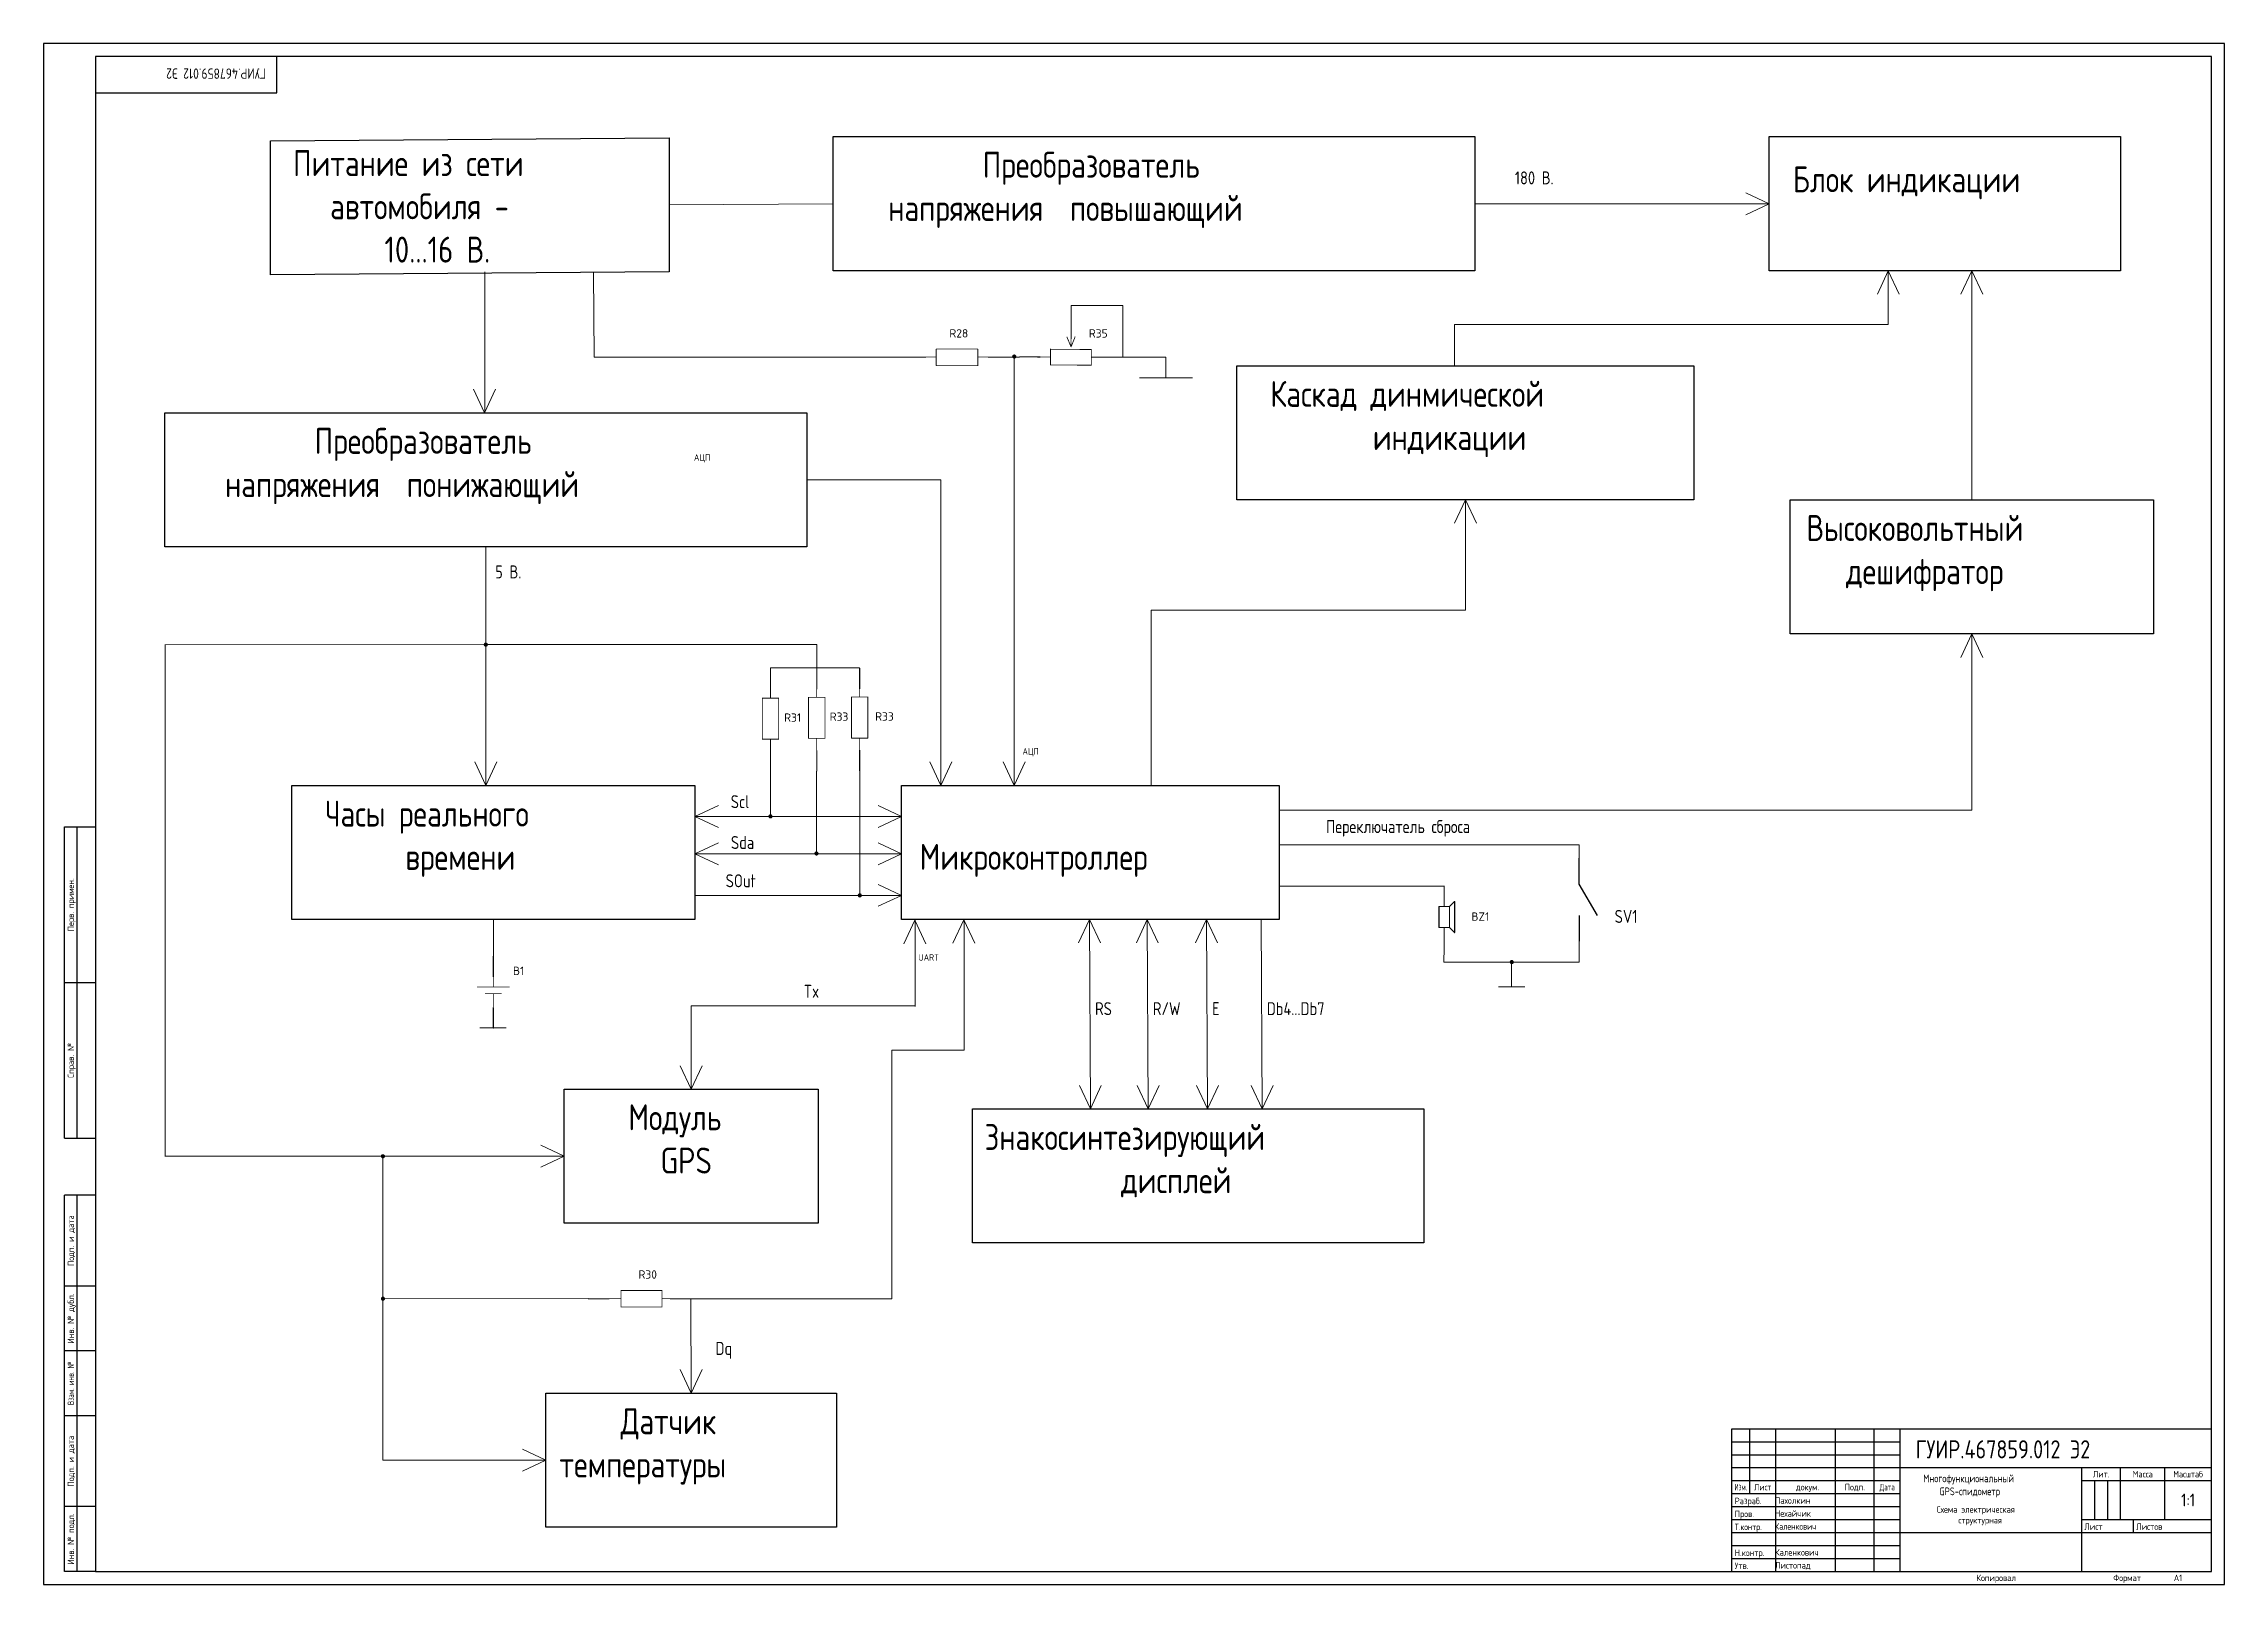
# Model space of a CAD drawing. Header units: millimetres. Extents: x 16690 to 18573, y 22819 to 23674.
# Drawn here: x 16690 to 17531, y 22819 to 23413 of the extents above; entities that cross this region are included whole.
import ezdxf
from ezdxf.enums import TextEntityAlignment as Align

# ---------------------------------------------------------------- set-up
doc = ezdxf.new("R2010")
doc.units = ezdxf.units.MM
doc.layers.get('0').update_dxf_attribs({"lineweight": 25})
for name, color, linetype, lineweight in [('0.25-STAMP', 7, 'Continuous', 25), ('0.25-TEXT', 7, 'Continuous', 15), ('0.3-STAMP', 7, 'Continuous', 30), ('SHEET1', 7, 'Continuous', 5), ('Рамка А1', 10, 'Continuous', 25), ('стрелки', 7, 'Continuous', 20)]:
    doc.layers.add(name, color=color, linetype=linetype, lineweight=lineweight)
doc.styles.get("Standard").update_dxf_attribs({"font": 'isocpeur.ttf'})
doc.styles.add('ГОСТ 2.304', font='cs_gost2304.shx')

msp = doc.modelspace()

# ---------------------------------------------------------------- texts
at = {"layer": '0.25-TEXT', "char_height": 10, "attachment_point": 1, "style": 'ГОСТ 2.304'}
for s, width, insert in [('\\pi0.43327;Питание из сети \\P\\pi14.719;автомобиля - \\P\\pi35.671;10...16 В.', 140.3903, (16786.07, 23372.42)), ('\\pi50.78;Преобразователь \\P\\pi14.351;напряжения  повышающий', 236.7973, (17001.68, 23371.79)), ('\\pi57.208;Блок индикации ', 236.7973, (17307.65, 23366.18)), ('\\pi39.827;Каскад динмической \\P\\pi79.351;индикации', 236.7973, (17123.54, 23283.46)), ('\\pi50.78;Преобразователь \\P\\pi16.256;напряжения  понижающий', 236.7973, (16744.03, 23265.32)), ('\\pi53.875;Высоковольтный \\P\\pi69.113;дешифратор', 236.7973, (17316.27, 23231.76)), ('\\pi5.8272;Часы реального\\P\\pi36.78;времени', 135.4638, (16793.03, 23121.63)), ('\\PМикроконтроллер', 135.4638, (17028.15, 23121.63)), ('\\pi17.801;Модуль \\P\\pi30.182;GPS', 87.0309, (16898.01, 23004.55)), ('\\pi35.78;Знакосинтезирующий \\P\\pi88.399;дисплей', 236.7973, (17017.43, 22996.96)), ('\\pi38.684;Датчик \\P\\pi15.113;температуры', 135.4638, (16874.11, 22887.38))]:
    msp.add_mtext_dynamic_manual_height_columns(s, width=width, gutter_width=12.5, heights=[0], dxfattribs=dict(at, insert=insert))
at = {"layer": 'SHEET1'}
for s, p in [('R28', (17039.59, 23300.19)), ('R31', (16975.88, 23152.05)), ('R33', (16993.45, 23152.41)), ('R33', (17010.97, 23152.48)), ('R30', (16919.7, 22937.35))]:
    msp.add_text(s, height=3.219, dxfattribs=at).set_placement(p)
msp.add_text('R35', height=3.219, rotation=359.79816, dxfattribs=at).set_placement((17093.38, 23300.17))
at = {"layer": 'стрелки', "insert": (16776.07, 23399.92), "char_height": 4, "attachment_point": 1, "rotation": 180, "style": 'ГОСТ 2.304'}
msp.add_mtext_dynamic_manual_height_columns('ГУИР.467859.012 Э2', width=111.2962, gutter_width=12.5, heights=[0], dxfattribs=at)
at = {"layer": 'стрелки', "attachment_point": 1, "style": 'ГОСТ 2.304'}
for s, width, insert, char_height in [('180 В.', 26.9169, (17257.66, 23364.23), 5), ('АЦП', 13.7761, (16941.09, 23255.22), 2.5), ('5 В.', 22.2978, (16864.47, 23212.32), 5), ('АЦП', 13.7761, (17067.8, 23141.9), 2.5), ('Scl', 22.2978, (16955.28, 23123.74), 5), ('Переключатель сброса', 92.939, (17184.85, 23114.14), 5), ('Sda', 22.2978, (16955.36, 23107.99), 5), ('SOut', 22.2978, (16953.34, 23093.24), 5), ('SV1', 22.2978, (17296.17, 23079.5), 5), ('UART', 13.7761, (17027.71, 23062.43), 2.5), ('Tx', 22.2978, (16983.47, 23050.62), 5), ('RS', 22.2978, (17095.78, 23043.94), 5), ('R/W', 22.2978, (17118.06, 23043.94), 5), ('E', 22.2978, (17140.91, 23043.94), 5), ('Db4...Db7', 22.2978, (17162, 23043.94), 5), ('Dq', 22.2978, (16949.39, 22912.97), 5), ('ГУИР.467859.012 Э2', 111.2962, (17412.23, 22875.05), 7), ('\\pi5.9568;Многофункциональный \\P\\pi12.171;GPS-спидометр', 62.6278, (17409.21, 22861.85), 3), ('\\pi9.7274;Схема электрическая \\P\\pi18.12;структурная', 60.8833, (17410.6, 22849.64), 2.5)]:
    msp.add_mtext_dynamic_manual_height_columns(s, width=width, gutter_width=12.5, heights=[0], dxfattribs=dict(at, insert=insert, char_height=char_height))

# ---------------------------------------------------------------- blocks, each defined once
blk = doc.blocks.new('Рамка А1-горизонтально')
at = {"layer": '0.25-STAMP'}
for p, q in [((651, 55), (716, 55)), ((651, 50), (716, 50)), ((651, 45), (716, 45)), ((791, 25), (791, 40)), ((796, 25), (796, 40)), ((651, 30), (716, 30)), ((651, 25), (716, 25)), ((651, 20), (716, 20)), ((651, 15), (716, 15)), ((651, 10), (716, 10))]:
    blk.add_line(p, q, dxfattribs=at)
blk.add_lwpolyline([(0, 0), (841, 0), (841, 594), (0, 594), (0, 0)], dxfattribs=at)
at = {"layer": '0.3-STAMP'}
for p, q in [((20, 589), (20, 575)), ((90, 589), (20, 589)), ((90, 575), (90, 589)), ((20, 575), (90, 575)), ((8, 172), (8, 292)), ((8, 292), (20, 292)), ((13, 172), (13, 292)), ((20, 292), (20, 172)), ((8, 232), (20, 232)), ((8, 172), (20, 172)), ((8, 5), (8, 150)), ((20, 150), (8, 150)), ((13, 5), (13, 150)), ((20, 150), (20, 5)), ((20, 115), (8, 115)), ((20, 90), (8, 90)), ((20, 65), (8, 65)), ((651, 60), (836, 60)), ((651, 5), (651, 60)), ((658, 35), (658, 60)), ((668, 5), (668, 60)), ((691, 5), (691, 60)), ((706, 5), (706, 60)), ((716, 5), (716, 60)), ((836, 5), (836, 60)), ((716, 45), (836, 45)), ((786, 5), (786, 45)), ((801, 25), (801, 45)), ((818, 25), (818, 45)), ((651, 40), (716, 40)), ((651, 35), (716, 35)), ((786, 40), (836, 40)), ((20, 30), (8, 30)), ((716, 20), (836, 20)), ((786, 25), (836, 25)), ((806, 20), (806, 25)), ((20, 5), (8, 5)), ((651, 5), (836, 5))]:
    blk.add_line(p, q, dxfattribs=at)
blk.add_lwpolyline([(20, 5), (836, 5), (836, 589), (20, 589), (20, 5)], dxfattribs=at)
at = {"layer": '0.25-TEXT', "style": 'ГОСТ 2.304'}
for s, p in [('Перв. примен.', (10.5, 262)), ('Справ. №', (10.5, 202)), ('Подп. и дата', (10.5, 132.5)), ('Инв. № дубл.', (10.5, 102.5)), ('Подп. и дата', (10.5, 47.5)), ('Инв. № подл.', (10.5, 17.5))]:
    blk.add_text(s, height=2.5, rotation=90, dxfattribs=at).set_placement(p, align=Align.MIDDLE_CENTER)
at = {"layer": '0.25-TEXT', "style": 'ГОСТ 2.304', "width": 0.8}
blk.add_text('Взам. инв. №', height=2.5, rotation=90, dxfattribs=at).set_placement((10.5, 77.5), align=Align.MIDDLE_CENTER)
at = {"layer": '0.25-TEXT', "style": 'ГОСТ 2.304'}
for s, height, p in [('Лит.', 2.5, (793.5, 42.5)), ('Масса', 2.5, (809.5, 42.5)), (' докум.', 2.5, (679.5, 37.5)), ('Подп.', 2.5, (698.5, 37.5)), ('1:1', 5, (827, 32.5))]:
    blk.add_text(s, height=height, dxfattribs=at).set_placement(p, align=Align.MIDDLE_CENTER)
for s, width, p in [('Масштаб', 0.91954, (827, 42.5)), ('Изм.', 0.75, (654.5, 37.5)), ('Лист', 0.9, (663, 37.5)), ('Дата', 0.8, (711, 37.5))]:
    blk.add_text(s, height=2.5, dxfattribs=dict(at, width=width)).set_placement(p, align=Align.MIDDLE_CENTER)
for s, p in [('Разраб.', (652.16, 30.92)), ('Пров.', (652.16, 25.92)), (' Пахолкин', (666.24, 31.09)), (' Нехайчик', (666.24, 26.09)), ('Лист', (787, 21)), ('Листов', (807, 21)), ('Утв.', (652.16, 5.92)), (' Листопад', (666.24, 6.09)), ('A1', (821.5, 1.25))]:
    blk.add_text(s, height=2.5, dxfattribs=at).set_placement(p)
for s, width, p in [('Т.контр.', 0.9, (652.16, 20.92)), (' Каленкович', 0.9, (666.24, 21.09)), ('Н.контр.', 0.95, (652.16, 10.92)), (' Каленкович', 0.95, (666.24, 11.09))]:
    blk.add_text(s, height=2.5, dxfattribs=dict(at, width=width)).set_placement(p)
for s, p in [('Копировал', (753, 1.25)), ('Формат', (803.5, 1.25))]:
    blk.add_text(s, height=2.5, dxfattribs=at).set_placement(p, align=Align.CENTER)
blk = doc.blocks.new('UNIT_DISC')
at = {"linetype": 'Continuous', "const_width": 0.5}
blk.add_lwpolyline([(0.25, 0, 1), (-0.25, 0, 1)], format="xyb", close=True, dxfattribs=at)
blk = doc.blocks.new('B1')
at = {"layer": 'SHEET1', "linetype": 'Continuous'}
for points, const_width in [([(45, 180), (45, 185)], 0.254), ([(41, 177.5), (49, 177.5)], 0.2), ([(43, 175.9), (47, 175.9)], 0.2), ([(45, 180), (45, 177.5)], 0.2), ([(45, 175.94), (45, 172.5)], 0.2), ([(45, 172.5), (45, 167.5)], 0.254)]:
    blk.add_lwpolyline(points, dxfattribs=dict(at, const_width=const_width))
at = {"layer": 'SHEET1'}
for p, xscale, yscale, zscale in [((45, 185), 0.254, 0.254, 0.254), ((45, 180), 0.254, 0.254, 0.254), ((45, 180), 0.2, 0.2, 0.2), ((45, 177.5), 0.2, 0.2, 0.2), ((45, 172.5), 0.254, 0.254, 0.254), ((45, 175), 0.2, 0.2, 0.2), ((45, 172.5), 0.2, 0.2, 0.2), ((45, 167.5), 0.254, 0.254, 0.254)]:
    blk.add_blockref('UNIT_DISC', p, dxfattribs=dict(at, xscale=xscale, yscale=yscale, zscale=zscale))
blk.add_text('B1', height=2.032, dxfattribs=at).set_placement((49.78, 180.44))
blk = doc.blocks.new('A$C0D1438CF')
at = {"layer": 'стрелки'}
for q in [(0, 9.06), (8.45, 9.06)]:
    blk.add_line((4.23, 0), q, dxfattribs=at)
blk = doc.blocks.new('BZ1')
at = {"layer": 'SHEET1', "linetype": 'Continuous', "const_width": 0.254}
for points in [[(132.5, 137.66), (132.5, 142.66)], [(133.77, 137.66), (135.04, 138.93)], [(135.04, 131.31), (135.04, 138.93)], [(131.23, 137.66), (133.77, 137.66)], [(131.23, 132.58), (131.23, 137.66)], [(133.77, 132.58), (133.77, 137.66)], [(131.23, 132.58), (133.77, 132.58)], [(132.5, 132.58), (132.5, 127.58)], [(135.04, 131.31), (133.77, 132.58)]]:
    blk.add_lwpolyline(points, dxfattribs=at)
at = {"layer": 'SHEET1', "xscale": 0.254, "yscale": 0.254, "zscale": 0.254}
for p in [(132.5, 142.66), (135.04, 138.93), (135.04, 138.93), (131.23, 137.66), (131.23, 137.66), (132.5, 137.66), (133.77, 137.66), (133.77, 137.66), (133.77, 137.66), (131.23, 132.58), (131.23, 132.58), (132.5, 132.58), (132.5, 127.58), (133.77, 132.58), (133.77, 132.58), (133.77, 132.58), (135.04, 131.31), (135.04, 131.31)]:
    blk.add_blockref('UNIT_DISC', p, dxfattribs=at)
at = {"layer": 'SHEET1'}
blk.add_text('BZ1', height=2.032, dxfattribs=at).set_placement((139.11, 134.21))

# ---------------------------------------------------------------- linework, layer by layer
for p, q in [((17282.5, 23089.4), (17282.5, 23099.4)), ((17289.5, 23077.4), (17282.5, 23089.4)), ((17282.5, 23077.4), (17282.5, 23067.4))]:
    msp.add_line(p, q)
for points in [[(16777.85, 23376.05), (16931.54, 23377.17), (16931.54, 23325.48), (16777.85, 23324.35)], [(16994.73, 23377.63), (17242.23, 23377.63), (17242.23, 23325.94), (16994.73, 23325.94)], [(17355.72, 23377.63), (17491.25, 23377.63), (17491.25, 23325.94), (17355.72, 23325.94)], [(17150.48, 23289.31), (17326.72, 23289.31), (17326.72, 23237.61), (17150.48, 23237.61)], [(16737.08, 23271.17), (16984.58, 23271.17), (16984.58, 23219.47), (16737.08, 23219.47)], [(17363.82, 23237.61), (17503.98, 23237.61), (17503.98, 23185.92), (17363.82, 23185.92)], [(16786.08, 23127.48), (16941.45, 23127.48), (16941.45, 23075.78), (16786.08, 23075.78)], [(17021.2, 23127.48), (17166.75, 23127.48), (17166.75, 23075.78), (17021.2, 23075.78)], [(16891.06, 23010.4), (16988.94, 23010.4), (16988.94, 22958.7), (16891.06, 22958.7)], [(17048.54, 23002.81), (17222.6, 23002.81), (17222.6, 22951.11), (17048.54, 22951.11)], [(16883.99, 22893.23), (16996.01, 22893.23), (16996.01, 22841.54), (16883.99, 22841.54)]]:
    msp.add_lwpolyline(points, close=True)
at = {"layer": '0.25-TEXT', "linetype": 'Continuous', "lineweight": 9, "const_width": 0.317}
msp.add_lwpolyline([(16972.19, 23161.17), (16967.44, 23161.17)], dxfattribs=at)
at = {"layer": 'SHEET1', "linetype": 'Continuous'}
for points, const_width in [([(17086.56, 23304.52), (17086.58, 23312.44)], 0.402), ([(17086.56, 23304.52), (17086.53, 23296.6)], 0.317), ([(17094.44, 23295.58), (17078.6, 23295.64)], 0.317), ([(17078.62, 23295.83), (17078.63, 23289.5)], 0.317), ([(17084.89, 23300.49), (17086.53, 23296.6)], 0.317), ([(17086.53, 23296.6), (17088.14, 23300.55)], 0.317), ([(17094.35, 23295.78), (17094.36, 23289.44)], 0.317), ([(17034.5, 23289.34), (17042.55, 23289.34)], 0.317), ([(17062.54, 23292.66), (17062.66, 23292.66)], 0.402), ([(17078.62, 23289.59), (17094.45, 23289.54)], 0.317), ([(17098.39, 23292.6), (17106.31, 23292.57)], 0.402), ([(16908.31, 22929.62), (16900.39, 22929.62)], 0.402), ([(16912.97, 22929.62), (16908.39, 22929.62)], 0.317), ([(16912.97, 22932.79), (16912.97, 22926.45)], 0.317), ([(16928.81, 22932.79), (16912.97, 22932.79)], 0.317), ([(16912.97, 22926.45), (16920.89, 22926.45)], 0.317), ([(16920.89, 22926.45), (16928.81, 22926.45)], 0.317), ([(16928.81, 22928.03), (16928.81, 22932.79)], 0.317), ([(16928.81, 22929.62), (16931.98, 22929.62)], 0.317), ([(16928.81, 22926.45), (16928.81, 22928.03)], 0.317), ([(16931.98, 22929.62), (16939.9, 22929.62)], 0.402)]:
    msp.add_lwpolyline(points, dxfattribs=dict(at, const_width=const_width))
at = {"layer": 'SHEET1', "linetype": 'Continuous', "lineweight": -3}
for points, const_width in [([(17034.5, 23295.75), (17034.5, 23289.34)], 0.317), ([(17050.59, 23295.75), (17034.5, 23295.75)], 0.317), ([(17050.55, 23289.16), (17050.55, 23295.73)], 0.317), ([(17030.48, 23292.66), (17022.56, 23292.66)], 0.402), ([(17034.5, 23292.66), (17030.48, 23292.66)], 0.317), ([(17042.55, 23289.34), (17050.59, 23289.34)], 0.317), ([(17050.59, 23292.66), (17054.62, 23292.66)], 0.317), ([(17054.62, 23292.66), (17062.54, 23292.66)], 0.402), ([(17066.62, 23292.66), (17062.54, 23292.66)], 0.402), ([(17074.63, 23292.68), (17066.71, 23292.71)], 0.402), ([(17078.59, 23292.67), (17074.63, 23292.68)], 0.317), ([(17094.43, 23292.61), (17098.39, 23292.6)], 0.317)]:
    msp.add_lwpolyline(points, dxfattribs=dict(at, const_width=const_width))
at = {"layer": 'SHEET1', "linetype": 'Continuous', "lineweight": 18}
for points, const_width in [([(16970.61, 23164.33), (16970.61, 23172.25)], 0.402), ([(16988.45, 23164.63), (16988.45, 23172.55)], 0.402), ([(17005.01, 23164.76), (17005.01, 23172.68)], 0.402), ([(16967.44, 23161.17), (16967.44, 23145.33)], 0.317), ([(16970.61, 23161.17), (16970.61, 23164.33)], 0.317), ([(16973.78, 23161.17), (16972.19, 23161.17)], 0.317), ([(16973.78, 23153.25), (16973.78, 23161.17)], 0.317), ([(16990.03, 23161.47), (16985.28, 23161.47)], 0.317), ([(16985.28, 23161.47), (16985.28, 23145.63)], 0.317), ([(16988.45, 23161.47), (16988.45, 23164.63)], 0.317), ([(16991.62, 23161.47), (16990.03, 23161.47)], 0.317), ([(16991.62, 23153.55), (16991.62, 23161.47)], 0.317), ([(17001.85, 23161.59), (17001.85, 23145.75)], 0.317), ([(17005.01, 23161.59), (17005.01, 23164.76)], 0.317), ([(17008.18, 23161.59), (17006.6, 23161.59)], 0.317), ([(17008.18, 23153.67), (17008.18, 23161.59)], 0.317), ([(16973.78, 23145.33), (16973.78, 23153.25)], 0.317), ([(16991.62, 23145.63), (16991.62, 23153.55)], 0.317), ([(17008.18, 23145.75), (17008.18, 23153.67)], 0.317), ([(16967.44, 23145.33), (16973.78, 23145.33)], 0.317), ([(16970.61, 23145.33), (16970.61, 23140.75)], 0.317), ([(16985.28, 23145.63), (16991.62, 23145.63)], 0.317), ([(16988.45, 23145.63), (16988.45, 23141.05)], 0.317), ([(17001.85, 23145.75), (17008.18, 23145.75)], 0.317), ([(17005.01, 23145.75), (17005.01, 23141.17)], 0.317), ([(16970.61, 23140.67), (16970.61, 23132.75)], 0.402), ([(16988.45, 23140.97), (16988.45, 23133.05)], 0.402), ([(17005.01, 23141.09), (17005.01, 23133.17)], 0.402)]:
    msp.add_lwpolyline(points, dxfattribs=dict(at, const_width=const_width))
at = {"layer": 'SHEET1', "linetype": 'Continuous', "lineweight": 9, "const_width": 0.317}
msp.add_lwpolyline([(17006.6, 23161.59), (17001.85, 23161.59)], dxfattribs=at)
at = {"layer": 'стрелки'}
for p, q in [((17355.81, 23351.77), (17346.75, 23356)), ((16931.54, 23351.33), (16994.73, 23351.79)), ((17242.23, 23351.79), (17355.72, 23351.79)), ((17355.81, 23351.77), (17346.75, 23347.54)), ((16860.43, 23325.48), (16860.43, 23271.17)), ((16902.65, 23292.66), (16902.42, 23325.26)), ((17401.69, 23325.94), (17397.47, 23316.87)), ((17401.69, 23305.16), (17401.69, 23325.94)), ((17401.69, 23325.94), (17405.92, 23316.87)), ((17433.9, 23325.94), (17429.67, 23316.87)), ((17433.9, 23325.94), (17433.9, 23237.61)), ((17433.9, 23325.94), (17438.12, 23316.87)), ((17086.58, 23312.54), (17106.48, 23312.54)), ((17106.48, 23312.54), (17106.48, 23292.57)), ((17234.46, 23289.31), (17234.46, 23305.16)), ((17234.46, 23305.16), (17401.69, 23305.16)), ((17022.56, 23292.56), (16902.65, 23292.66)), ((17064.58, 23292.66), (17064.58, 23127.48)), ((17106.48, 23292.57), (17123.11, 23292.66)), ((17123.11, 23292.66), (17123.11, 23284.7)), ((17112.92, 23284.7), (17123.11, 23284.7)), ((17123.11, 23284.7), (17133.3, 23284.7)), ((16984.58, 23245.32), (17036.33, 23245.32)), ((17036.33, 23245.32), (17036.33, 23127.48)), ((17238.6, 23237.61), (17234.37, 23228.55)), ((17238.6, 23195.1), (17238.6, 23237.61)), ((17238.6, 23237.61), (17242.83, 23228.55)), ((16860.83, 23219.47), (16860.83, 23127.48)), ((17238.6, 23195.1), (17117.47, 23195.1)), ((17117.47, 23195.1), (17117.47, 23127.48)), ((16860.83, 23181.78), (16737.08, 23181.77)), ((16737.13, 23181.77), (16737.13, 22984.55)), ((16988.44, 23181.78), (16860.83, 23181.78)), ((16988.44, 23172.63), (16988.44, 23181.78)), ((17433.9, 23185.92), (17429.67, 23176.85)), ((17433.9, 23185.92), (17433.9, 23117.94)), ((17433.9, 23185.92), (17438.12, 23176.85)), ((17004.98, 23172.79), (16970.58, 23172.79)), ((16970.58, 23172.79), (16970.58, 23172.1)), ((16970.61, 23132.65), (16970.61, 23115.51)), ((17005.01, 23133.27), (17005.01, 23085.13)), ((16941.45, 23115.51), (16950.51, 23119.73)), ((17021.15, 23115.51), (17012.09, 23119.73)), ((16941.45, 23115.51), (17021.15, 23115.51)), ((16941.45, 23115.51), (16950.51, 23111.28)), ((17021.15, 23115.51), (17012.09, 23111.28)), ((17433.9, 23117.94), (17166.75, 23117.94)), ((16941.46, 23101.17), (16950.52, 23105.39)), ((17021.2, 23101.17), (17012.14, 23105.39)), ((17166.75, 23104.56), (17282.5, 23104.56)), ((17282.5, 23104.56), (17282.5, 23099.4)), ((16941.46, 23101.17), (17021.2, 23101.17)), ((16941.46, 23101.17), (16950.52, 23096.94)), ((17021.2, 23101.17), (17012.14, 23096.94)), ((17021.2, 23085.13), (17012.14, 23089.35)), ((17230.54, 23088.72), (17166.75, 23088.72)), ((16941.43, 23085.13), (17021.2, 23085.13)), ((17021.2, 23085.13), (17012.14, 23080.9)), ((16863.76, 23075.78), (16863.76, 23061.73)), ((17026.29, 23075.55), (17022.06, 23066.49)), ((17026.29, 23075.55), (17030.51, 23066.49)), ((17026.41, 23042.27), (17026.41, 23075.55)), ((17045.18, 23075.74), (17040.95, 23066.68)), ((17045.18, 23075.74), (17049.4, 23066.68)), ((17045.3, 23042.46), (17045.3, 23075.74)), ((17093.65, 23075.86), (17089.43, 23066.8)), ((17093.61, 23075.78), (17093.98, 23002.81)), ((17093.65, 23075.86), (17097.88, 23066.8)), ((17115.93, 23075.86), (17111.71, 23066.8)), ((17115.9, 23075.78), (17116.26, 23002.81)), ((17115.93, 23075.86), (17120.16, 23066.8)), ((17138.78, 23075.86), (17134.56, 23066.8)), ((17138.74, 23075.78), (17139.11, 23002.81)), ((17138.78, 23075.86), (17143.01, 23066.8)), ((17159.84, 23075.78), (17160.2, 23002.81)), ((17230.44, 23064.93), (17230.34, 23059.43)), ((17282.5, 23059.43), (17282.5, 23067.4)), ((17230.34, 23059.43), (17282.5, 23059.43)), ((17256.42, 23059.43), (17256.42, 23049.85)), ((17251.33, 23049.85), (17261.51, 23049.85)), ((16940, 23010.4), (16940, 23042.5)), ((16940, 23042.5), (17026.41, 23042.5)), ((17045.3, 23025.4), (17045.3, 23042.46)), ((16863.73, 23034.02), (16858.54, 23034.02)), ((16858.54, 23034.02), (16868.73, 23034.02)), ((17017.43, 22929.62), (17017.43, 23025.4)), ((17017.43, 23025.4), (17045.3, 23025.4)), ((16737.08, 22984.55), (16891.06, 22984.55)), ((16821.14, 22929.62), (16821.14, 22984.55)), ((16821.14, 22984.55), (16821.14, 22929.62)), ((16891.06, 22984.55), (16882, 22988.78)), ((16891.06, 22984.55), (16882, 22980.33)), ((16900.39, 22929.72), (16821.14, 22929.62)), ((16821.14, 22929.62), (16821.14, 22867.38)), ((16939.9, 22929.52), (16940, 22893.23)), ((16940, 22929.62), (17017.43, 22929.62)), ((16940, 22893.23), (16935.77, 22902.3)), ((16940, 22893.23), (16944.22, 22902.3)), ((16821.14, 22867.38), (16883.99, 22867.38)), ((16883.99, 22867.38), (16874.92, 22871.61)), ((16883.99, 22867.38), (16874.92, 22863.16))]:
    msp.add_line(p, q, dxfattribs=at)
at = {"layer": 'стрелки', "lineweight": 18}
msp.add_line((16988.35, 23133.05), (16988.35, 23101.17), dxfattribs=at)

# ---------------------------------------------------------------- block references
at = {"xscale": 1.584000000000023, "yscale": 1.584000000000023, "zscale": 1.584000000000023}
for name, p in [('BZ1', (17020.56, 22862.74)), ('B1', (16792.45, 22768.6))]:
    msp.add_blockref(name, p, dxfattribs=at)
at = {"layer": 'SHEET1'}
for p, xscale, yscale, zscale, rotation in [((17086.58, 23312.44), 0.4023360000000057, 0.4023360000000057, 0.4023360000000057, 359.7981595455544), ((17086.56, 23304.52), 0.4023360000000057, 0.4023360000000057, 0.4023360000000057, 359.7981595455544), ((17086.56, 23304.52), 0.3168000000000045, 0.3168000000000045, 0.3168000000000045, 359.7981595455544), ((17086.53, 23296.6), 0.3168000000000045, 0.3168000000000045, 0.3168000000000045, 359.7981595455544), ((17086.53, 23296.6), 0.3168000000000045, 0.3168000000000045, 0.3168000000000045, 359.7981595455544), ((17086.53, 23296.6), 0.3168000000000045, 0.3168000000000045, 0.3168000000000045, 359.7981595455544), ((17022.56, 23292.66), 0.4023360000000057, 0.4023360000000057, 0.4023360000000057, 90), ((17030.48, 23292.66), 0.4023360000000057, 0.4023360000000057, 0.4023360000000057, 90), ((17030.48, 23292.66), 0.3168000000000045, 0.3168000000000045, 0.3168000000000045, 90), ((17034.5, 23292.66), 0.3168000000000045, 0.3168000000000045, 0.3168000000000045, 90), ((17050.59, 23292.66), 0.3168000000000045, 0.3168000000000045, 0.3168000000000045, 90), ((17054.62, 23292.66), 0.4023360000000057, 0.4023360000000057, 0.4023360000000057, 90), ((17054.62, 23292.66), 0.3168000000000045, 0.3168000000000045, 0.3168000000000045, 90), ((17062.54, 23292.66), 0.4023360000000057, 0.4023360000000057, 0.4023360000000057, 90), ((17062.54, 23292.66), 0.4023360000000057, 0.4023360000000057, 0.4023360000000057, 90), ((17062.54, 23292.66), 0.4023360000000057, 0.4023360000000057, 0.4023360000000057, 90), ((17062.66, 23292.66), 0.4023360000000057, 0.4023360000000057, 0.4023360000000057, 90), ((17066.62, 23292.66), 0.4023360000000057, 0.4023360000000057, 0.4023360000000057, 90), ((17066.71, 23292.71), 0.4023360000000057, 0.4023360000000057, 0.4023360000000057, 359.7981595455544), ((17098.39, 23292.6), 0.4023360000000057, 0.4023360000000057, 0.4023360000000057, 359.7981595455544), ((17098.39, 23292.6), 0.3168000000000045, 0.3168000000000045, 0.3168000000000045, 359.7981595455544), ((17106.31, 23292.57), 0.4023360000000057, 0.4023360000000057, 0.4023360000000057, 359.7981595455544), ((16900.39, 22929.62), 0.4023360000000057, 0.4023360000000057, 0.4023360000000057, 270), ((16908.31, 22929.62), 0.4023360000000057, 0.4023360000000057, 0.4023360000000057, 270), ((16908.39, 22929.62), 0.3168000000000045, 0.3168000000000045, 0.3168000000000045, 270), ((16912.97, 22932.79), 0.3168000000000045, 0.3168000000000045, 0.3168000000000045, 270), ((16912.97, 22932.79), 0.3168000000000045, 0.3168000000000045, 0.3168000000000045, 270), ((16912.97, 22929.62), 0.3168000000000045, 0.3168000000000045, 0.3168000000000045, 270), ((16912.97, 22926.45), 0.3168000000000045, 0.3168000000000045, 0.3168000000000045, 270), ((16912.97, 22926.45), 0.3168000000000045, 0.3168000000000045, 0.3168000000000045, 270), ((16920.89, 22926.45), 0.3168000000000045, 0.3168000000000045, 0.3168000000000045, 270), ((16920.89, 22926.45), 0.3168000000000045, 0.3168000000000045, 0.3168000000000045, 270), ((16928.81, 22932.79), 0.3168000000000045, 0.3168000000000045, 0.3168000000000045, 270), ((16928.81, 22932.79), 0.3168000000000045, 0.3168000000000045, 0.3168000000000045, 270), ((16928.81, 22929.62), 0.3168000000000045, 0.3168000000000045, 0.3168000000000045, 270), ((16928.81, 22928.03), 0.3168000000000045, 0.3168000000000045, 0.3168000000000045, 270), ((16928.81, 22928.03), 0.3168000000000045, 0.3168000000000045, 0.3168000000000045, 270), ((16928.81, 22926.45), 0.3168000000000045, 0.3168000000000045, 0.3168000000000045, 270), ((16928.81, 22926.45), 0.3168000000000045, 0.3168000000000045, 0.3168000000000045, 270), ((16931.98, 22929.62), 0.4023360000000057, 0.4023360000000057, 0.4023360000000057, 270), ((16931.98, 22929.62), 0.3168000000000045, 0.3168000000000045, 0.3168000000000045, 270), ((16939.9, 22929.62), 0.4023360000000057, 0.4023360000000057, 0.4023360000000057, 270)]:
    msp.add_blockref('UNIT_DISC', p, dxfattribs=dict(at, xscale=xscale, yscale=yscale, zscale=zscale, rotation=rotation))
at = {"layer": 'SHEET1', "lineweight": -3}
for p, xscale, yscale, zscale, rotation in [((17050.55, 23295.73), 0.3168000000000045, 0.3168000000000045, 0.3168000000000045, 90), ((17074.63, 23292.68), 0.4023360000000057, 0.4023360000000057, 0.4023360000000057, 359.7981595455544), ((17074.63, 23292.68), 0.3168000000000045, 0.3168000000000045, 0.3168000000000045, 359.7981595455544), ((17078.59, 23292.67), 0.3168000000000045, 0.3168000000000045, 0.3168000000000045, 359.7981595455544), ((17094.43, 23292.61), 0.3168000000000045, 0.3168000000000045, 0.3168000000000045, 359.7981595455544)]:
    msp.add_blockref('UNIT_DISC', p, dxfattribs=dict(at, xscale=xscale, yscale=yscale, zscale=zscale, rotation=rotation))
at = {"layer": 'SHEET1'}
for p, xscale, yscale, zscale in [((17064.62, 23292.85), 1.609344000000023, 1.609344000000023, 1.609344000000023), ((16860.83, 23181.78), 1.609344000000023, 1.609344000000023, 1.609344000000023), ((16970.61, 23172.25), 0.4023360000000057, 0.4023360000000057, 0.4023360000000057), ((16988.45, 23172.55), 0.4023360000000057, 0.4023360000000057, 0.4023360000000057), ((17005.01, 23172.68), 0.4023360000000057, 0.4023360000000057, 0.4023360000000057), ((16973.78, 23153.25), 0.3168000000000045, 0.3168000000000045, 0.3168000000000045), ((16973.78, 23153.25), 0.3168000000000045, 0.3168000000000045, 0.3168000000000045), ((16991.62, 23153.55), 0.3168000000000045, 0.3168000000000045, 0.3168000000000045), ((16991.62, 23153.55), 0.3168000000000045, 0.3168000000000045, 0.3168000000000045), ((16988.45, 23145.63), 0.3168000000000045, 0.3168000000000045, 0.3168000000000045), ((16991.62, 23145.63), 0.3168000000000045, 0.3168000000000045, 0.3168000000000045), ((16991.62, 23145.63), 0.3168000000000045, 0.3168000000000045, 0.3168000000000045), ((16970.61, 23132.75), 0.4023360000000057, 0.4023360000000057, 0.4023360000000057), ((17005.01, 23133.17), 0.4023360000000057, 0.4023360000000057, 0.4023360000000057), ((16970.6, 23115.57), 1.609344000000023, 1.609344000000023, 1.609344000000023), ((16988.35, 23101.27), 1.609344000000023, 1.609344000000023, 1.609344000000023), ((17005.07, 23085.1), 1.609344000000023, 1.609344000000023, 1.609344000000023), ((17256.5, 23059.39), 1.609344000000023, 1.609344000000023, 1.609344000000023), ((16821.15, 22984.54), 1.609344000000023, 1.609344000000023, 1.609344000000023), ((16821.16, 22929.62), 1.609344000000023, 1.609344000000023, 1.609344000000023)]:
    msp.add_blockref('UNIT_DISC', p, dxfattribs=dict(at, xscale=xscale, yscale=yscale, zscale=zscale))
at = {"layer": 'SHEET1', "lineweight": 18}
for p, xscale, yscale, zscale in [((16967.44, 23161.17), 0.3168000000000045, 0.3168000000000045, 0.3168000000000045), ((16967.44, 23161.17), 0.3168000000000045, 0.3168000000000045, 0.3168000000000045), ((16970.61, 23164.33), 0.4023360000000057, 0.4023360000000057, 0.4023360000000057), ((16970.61, 23164.33), 0.3168000000000045, 0.3168000000000045, 0.3168000000000045), ((16970.61, 23161.17), 0.3168000000000045, 0.3168000000000045, 0.3168000000000045), ((16972.19, 23161.17), 0.3168000000000045, 0.3168000000000045, 0.3168000000000045), ((16972.19, 23161.17), 0.3168000000000045, 0.3168000000000045, 0.3168000000000045), ((16973.78, 23161.17), 0.3168000000000045, 0.3168000000000045, 0.3168000000000045), ((16973.78, 23161.17), 0.3168000000000045, 0.3168000000000045, 0.3168000000000045), ((16985.28, 23161.47), 0.3168000000000045, 0.3168000000000045, 0.3168000000000045), ((16985.28, 23161.47), 0.3168000000000045, 0.3168000000000045, 0.3168000000000045), ((16988.45, 23164.63), 0.4023360000000057, 0.4023360000000057, 0.4023360000000057), ((16988.45, 23164.63), 0.3168000000000045, 0.3168000000000045, 0.3168000000000045), ((16988.45, 23161.47), 0.3168000000000045, 0.3168000000000045, 0.3168000000000045), ((16990.03, 23161.47), 0.3168000000000045, 0.3168000000000045, 0.3168000000000045), ((16990.03, 23161.47), 0.3168000000000045, 0.3168000000000045, 0.3168000000000045), ((16991.62, 23161.47), 0.3168000000000045, 0.3168000000000045, 0.3168000000000045), ((16991.62, 23161.47), 0.3168000000000045, 0.3168000000000045, 0.3168000000000045), ((17001.85, 23161.59), 0.3168000000000045, 0.3168000000000045, 0.3168000000000045), ((17001.85, 23161.59), 0.3168000000000045, 0.3168000000000045, 0.3168000000000045), ((17005.01, 23164.76), 0.4023360000000057, 0.4023360000000057, 0.4023360000000057), ((17005.01, 23164.76), 0.3168000000000045, 0.3168000000000045, 0.3168000000000045), ((17005.01, 23161.59), 0.3168000000000045, 0.3168000000000045, 0.3168000000000045), ((17006.6, 23161.59), 0.3168000000000045, 0.3168000000000045, 0.3168000000000045), ((17006.6, 23161.59), 0.3168000000000045, 0.3168000000000045, 0.3168000000000045), ((17008.18, 23161.59), 0.3168000000000045, 0.3168000000000045, 0.3168000000000045), ((17008.18, 23161.59), 0.3168000000000045, 0.3168000000000045, 0.3168000000000045), ((17008.18, 23153.67), 0.3168000000000045, 0.3168000000000045, 0.3168000000000045), ((17008.18, 23153.67), 0.3168000000000045, 0.3168000000000045, 0.3168000000000045), ((16967.44, 23145.33), 0.3168000000000045, 0.3168000000000045, 0.3168000000000045), ((16967.44, 23145.33), 0.3168000000000045, 0.3168000000000045, 0.3168000000000045), ((16970.61, 23145.33), 0.3168000000000045, 0.3168000000000045, 0.3168000000000045), ((16973.78, 23145.33), 0.3168000000000045, 0.3168000000000045, 0.3168000000000045), ((16973.78, 23145.33), 0.3168000000000045, 0.3168000000000045, 0.3168000000000045), ((16985.28, 23145.63), 0.3168000000000045, 0.3168000000000045, 0.3168000000000045), ((16985.28, 23145.63), 0.3168000000000045, 0.3168000000000045, 0.3168000000000045), ((17001.85, 23145.75), 0.3168000000000045, 0.3168000000000045, 0.3168000000000045), ((17001.85, 23145.75), 0.3168000000000045, 0.3168000000000045, 0.3168000000000045), ((17005.01, 23145.75), 0.3168000000000045, 0.3168000000000045, 0.3168000000000045), ((17008.18, 23145.75), 0.3168000000000045, 0.3168000000000045, 0.3168000000000045), ((17008.18, 23145.75), 0.3168000000000045, 0.3168000000000045, 0.3168000000000045), ((16970.61, 23140.67), 0.4023360000000057, 0.4023360000000057, 0.4023360000000057), ((16970.61, 23140.75), 0.3168000000000045, 0.3168000000000045, 0.3168000000000045), ((16988.45, 23140.97), 0.4023360000000057, 0.4023360000000057, 0.4023360000000057), ((16988.45, 23141.05), 0.3168000000000045, 0.3168000000000045, 0.3168000000000045), ((17005.01, 23141.09), 0.4023360000000057, 0.4023360000000057, 0.4023360000000057), ((17005.01, 23141.17), 0.3168000000000045, 0.3168000000000045, 0.3168000000000045), ((16988.45, 23133.05), 0.4023360000000057, 0.4023360000000057, 0.4023360000000057)]:
    msp.add_blockref('UNIT_DISC', p, dxfattribs=dict(at, xscale=xscale, yscale=yscale, zscale=zscale))
at = {"layer": 'Рамка А1'}
msp.add_blockref('Рамка А1-горизонтально', (16690.3, 22819.49), dxfattribs=at)
at = {"layer": 'стрелки'}
for p in [(16856.14, 23271.17), (16856.62, 23127.48), (17032.11, 23127.48), (17060.36, 23127.48), (16935.77, 23010.4), (17089.75, 23002.81), (17112.03, 23002.81), (17134.88, 23002.81), (17155.98, 23002.81)]:
    msp.add_blockref('A$C0D1438CF', p, dxfattribs=at)

msp.set_redraw_order([(e.dxf.handle, doc.entitydb.next_handle()) for e in msp.query("TEXT MTEXT ATTDEF DIMENSION ARC_DIMENSION")])  # texts and dimensions are drawn at this point

doc.saveas('drawing.dxf')
